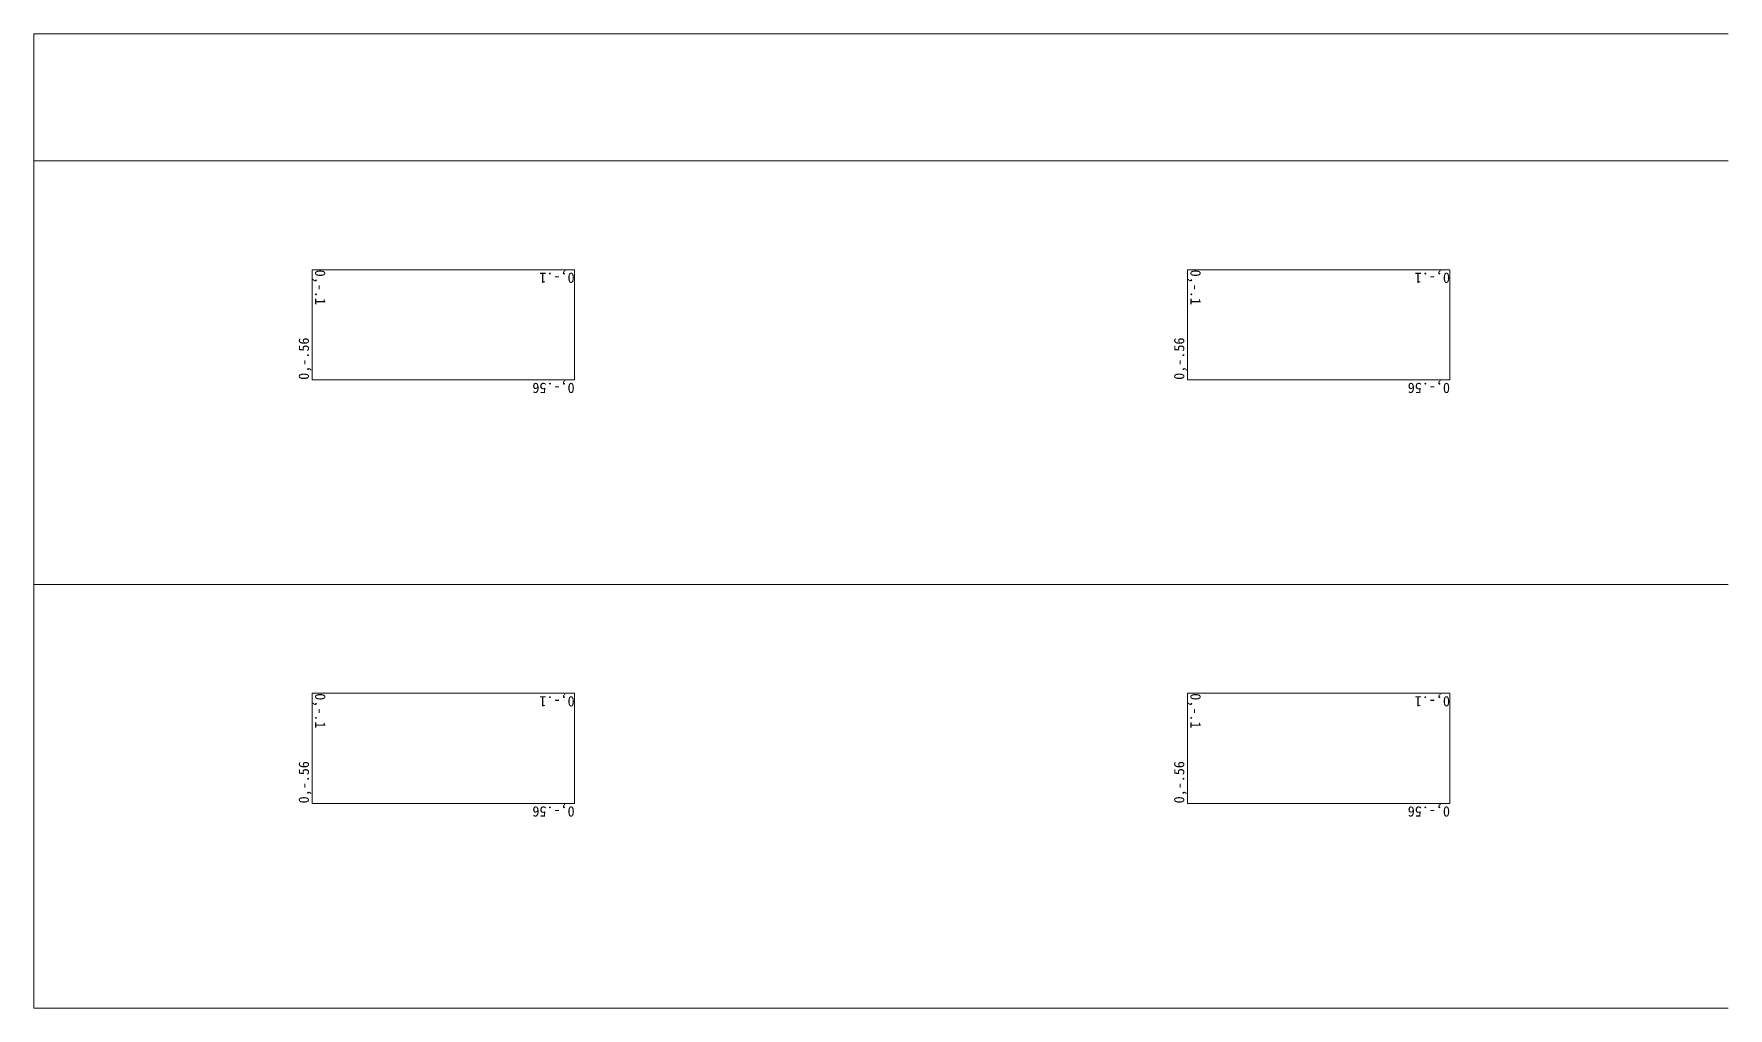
# Model space of a CAD drawing. Units: millimetres at full size, sheet at 1:200. Extents: x 1326 to 118101, y 837 to 80914.
# Drawn here: x 1376 to 13376, y 29926 to 36826 of the extents above; entities that cross this region are included whole.
import ezdxf
from ezdxf.enums import TextEntityAlignment as Align

# ---------------------------------------------------------------- set-up
doc = ezdxf.new("R2010")
doc.units = ezdxf.units.MM
doc.header["$LTSCALE"] = 200
doc.layers.add('西\u3000面', color=4, linetype='Continuous', lineweight=9)
doc.styles.add('ＭＳ ゴシック', font='')
doc.styles.get('ＭＳ ゴシック').set_extended_font_data('MS Gothic')

msp = doc.modelspace()

# ---------------------------------------------------------------- texts
at = {"layer": '西\u3000面', "style": 'ＭＳ ゴシック'}
for s, rotation, p in [('0,-.1', 270, (3346.1, 35155.9)), ('0,-.1', 180, (5206.1, 35155.9)), ('0,-.1', 270, (9546.1, 35155.9)), ('0,-.1', 180, (11406.1, 35155.9)), ('0,-.56', 90, (3346.1, 34375.9)), ('0,-.56', 90, (9546.1, 34375.9)), ('0,-.56', 180, (5206.1, 34375.9)), ('0,-.56', 180, (11406.1, 34375.9)), ('0,-.1', 270, (3346.1, 32155.9)), ('0,-.1', 180, (5206.1, 32155.9)), ('0,-.1', 270, (9546.1, 32155.9)), ('0,-.1', 180, (11406.1, 32155.9)), ('0,-.56', 90, (3346.1, 31375.9)), ('0,-.56', 90, (9546.1, 31375.9)), ('0,-.56', 180, (5206.1, 31375.9)), ('0,-.56', 180, (11406.1, 31375.9))]:
    msp.add_text(s, height=73.31, rotation=rotation, dxfattribs=at).set_placement(p, align=Align.BOTTOM_LEFT)

# ---------------------------------------------------------------- linework, layer by layer
at = {"layer": '西\u3000面', "color": 7}
for p, q in [((1376.1, 36825.9), (13376.1, 36825.9)), ((1376.1, 36825.9), (1376.1, 29925.9)), ((1376.1, 35925.9), (13376.1, 35925.9)), ((1376.1, 32925.9), (13376.1, 32925.9)), ((1376.1, 29925.9), (13376.1, 29925.9))]:
    msp.add_line(p, q, dxfattribs=at)
at = {"layer": '西\u3000面'}
for p, q in [((3346.1, 35155.9), (3346.1, 34375.9)), ((3346.1, 35155.9), (5206.1, 35155.9)), ((5206.1, 35155.9), (5206.1, 34375.9)), ((9546.1, 35155.9), (9546.1, 34375.9)), ((9546.1, 35155.9), (11406.1, 35155.9)), ((11406.1, 35155.9), (11406.1, 34375.9)), ((3346.1, 34375.9), (5206.1, 34375.9)), ((9546.1, 34375.9), (11406.1, 34375.9)), ((3346.1, 32155.9), (3346.1, 31375.9)), ((3346.1, 32155.9), (5206.1, 32155.9)), ((5206.1, 32155.9), (5206.1, 31375.9)), ((9546.1, 32155.9), (9546.1, 31375.9)), ((9546.1, 32155.9), (11406.1, 32155.9)), ((11406.1, 32155.9), (11406.1, 31375.9)), ((3346.1, 31375.9), (5206.1, 31375.9)), ((9546.1, 31375.9), (11406.1, 31375.9))]:
    msp.add_line(p, q, dxfattribs=at)

msp.set_redraw_order([(e.dxf.handle, doc.entitydb.next_handle()) for e in msp.query("TEXT MTEXT ATTDEF DIMENSION ARC_DIMENSION")])  # texts and dimensions are drawn at this point

doc.saveas('drawing.dxf')
